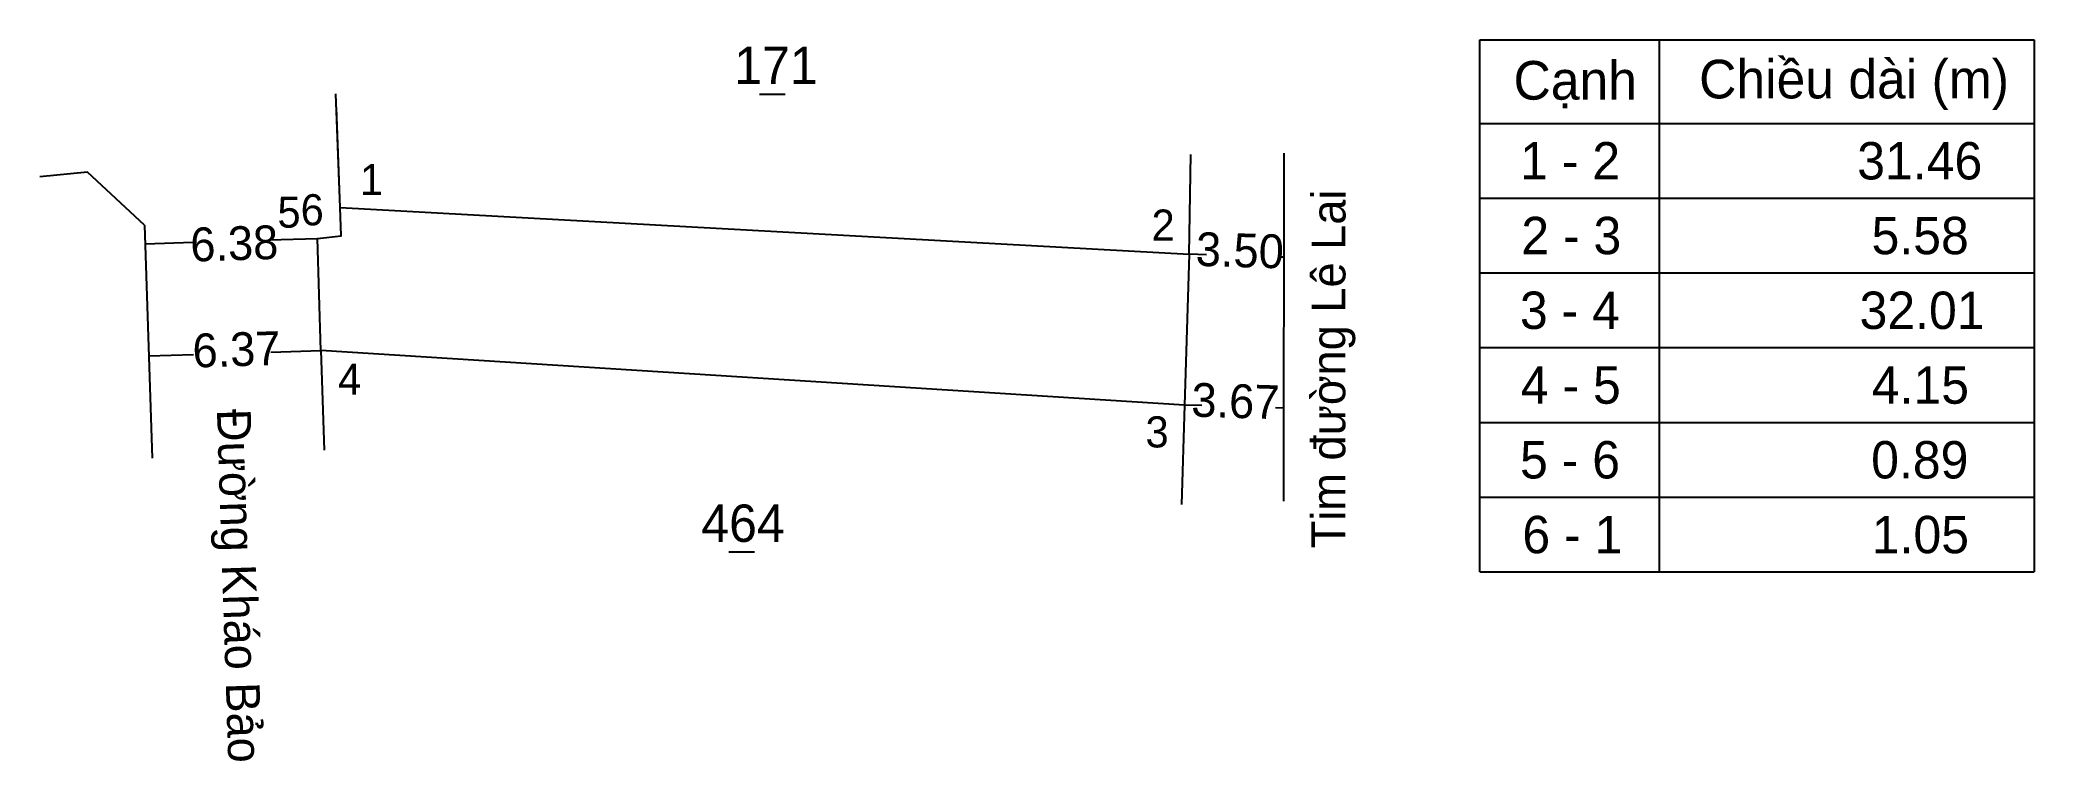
# Model space of a CAD drawing. Extents: x 535661 to 536662, y 1837031 to 1837172.
# Drawn here: x 535660.6 to 535734.4, y 1837065 to 1837091.7 of the extents above; entities that cross this region are included whole.
import ezdxf

# ---------------------------------------------------------------- set-up
doc = ezdxf.new("R2010")
doc.units = 0
doc.layers.add('Level 5', color=7, linetype='Continuous')

msp = doc.modelspace()

# ---------------------------------------------------------------- texts
at = {"layer": 'Level 5'}
for s, height, p in [('171', 1.3823, (535686.279, 1837090.083)), ('Cạnh', 1.4284, (535715.11, 1837089.508)), ('Chiều dài (m)', 1.42839, (535721.976, 1837089.554)), ('1 - 2', 1.3823, (535715.354, 1837086.557)), ('31.46', 1.3823, (535727.826, 1837086.557)), ('1', 1.152, (535672.432, 1837085.976)), ('6', 1.152, (535670.236, 1837084.86)), ('5', 1.152, (535669.379, 1837084.773)), ('2', 1.152, (535701.717, 1837084.292)), ('2 - 3', 1.3823, (535715.397, 1837083.792)), ('5.58', 1.3823, (535728.356, 1837083.792)), ('D', 0.00462, (535671.745, 1837084.471)), ('D', 0.00462, (535671.745, 1837084.471)), ('D', 0.00462, (535671.745, 1837084.471)), ('D', 0.00462, (535671.745, 1837084.471)), ('D', 0.00462, (535671.745, 1837084.471)), ('3 - 4', 1.3823, (535715.347, 1837081.028)), ('32.01', 1.3823, (535727.912, 1837081.028)), ('4', 1.152, (535671.618, 1837078.597)), ('4 - 5', 1.3823, (535715.379, 1837078.263)), ('4.15', 1.3823, (535728.365, 1837078.263)), ('3', 1.152, (535701.494, 1837076.646)), ('5 - 6', 1.3823, (535715.351, 1837075.499)), ('0.89', 1.3823, (535728.341, 1837075.499)), ('464', 1.3823, (535685.06, 1837073.154)), ('6 - 1', 1.3823, (535715.437, 1837072.734)), ('1.05', 1.3823, (535728.365, 1837072.734))]:
    msp.add_text(s, height=height, dxfattribs=at).set_placement(p)
for s, rotation, p in [('Tim đường Lê Lai', 89.94397, (535708.881, 1837072.913)), ('6.38', 1.80937, (535666.173, 1837083.518)), ('3.50', 358.22723, (535703.341, 1837083.364)), ('6.37', 1.80936, (535666.255, 1837079.598)), ('3.67', 358.22723, (535703.177, 1837077.789)), ('Đường Kháo Bảo', 271.86226, (535667.137, 1837078.051))]:
    msp.add_text(s, height=1.25, rotation=rotation, dxfattribs=at).set_placement(p)

# ---------------------------------------------------------------- linework, layer by layer
at = {"layer": 'Level 5'}
for p, q in [((535713.866, 1837091.718), (535734.37, 1837091.718)), ((535713.866, 1837072.043), (535713.866, 1837091.718)), ((535720.501, 1837091.718), (535720.501, 1837072.043)), ((535734.37, 1837091.718), (535734.37, 1837072.043)), ((535687.208, 1837089.714), (535688.162, 1837089.714)), ((535671.701, 1837085.518), (535671.561, 1837089.202)), ((535713.866, 1837088.63), (535734.37, 1837088.63)), ((535703.111, 1837083.788), (535703.174, 1837087.474)), ((535706.613, 1837087.523), (535706.6, 1837074.654)), ((535662.351, 1837086.828), (535660.589, 1837086.648)), ((535664.461, 1837084.868), (535662.351, 1837086.828)), ((535713.866, 1837085.866), (535734.37, 1837085.866)), ((535664.461, 1837084.868), (535664.742, 1837076.247)), ((535664.484, 1837084.177), (535666.259, 1837084.233)), ((535669.078, 1837084.322), (535670.858, 1837084.378)), ((535703.747, 1837083.768), (535703.111, 1837083.788)), ((535706.606, 1837083.68), (535706.474, 1837083.684)), ((535713.866, 1837083.101), (535734.37, 1837083.101)), ((535669.132, 1837080.174), (535670.988, 1837080.232)), ((535670.988, 1837080.232), (535671.105, 1837076.548)), ((535713.866, 1837080.337), (535734.37, 1837080.337)), ((535664.622, 1837080.031), (535666.267, 1837080.083)), ((535702.939, 1837078.214), (535702.825, 1837074.53)), ((535703.575, 1837078.195), (535702.939, 1837078.214)), ((535706.603, 1837078.101), (535706.301, 1837078.11)), ((535713.866, 1837077.572), (535734.37, 1837077.572)), ((535713.866, 1837074.807), (535734.37, 1837074.807)), ((535686.08, 1837072.785), (535687.034, 1837072.785)), ((535713.866, 1837072.043), (535734.37, 1837072.043))]:
    msp.add_line(p, q, dxfattribs=at)
msp.add_lwpolyline([(535670.858, 1837084.378), (535671.741, 1837084.468), (535671.701, 1837085.518), (535671.541, 1837089.719)], dxfattribs=at)
msp.add_lwpolyline([(535703.111, 1837083.788), (535702.939, 1837078.214), (535670.988, 1837080.232), (535670.858, 1837084.378), (535671.741, 1837084.468), (535671.701, 1837085.518)], close=True, dxfattribs=at)

msp.set_redraw_order([(e.dxf.handle, doc.entitydb.next_handle()) for e in msp.query("TEXT MTEXT ATTDEF DIMENSION ARC_DIMENSION")])  # texts and dimensions are drawn at this point

doc.saveas('drawing.dxf')
